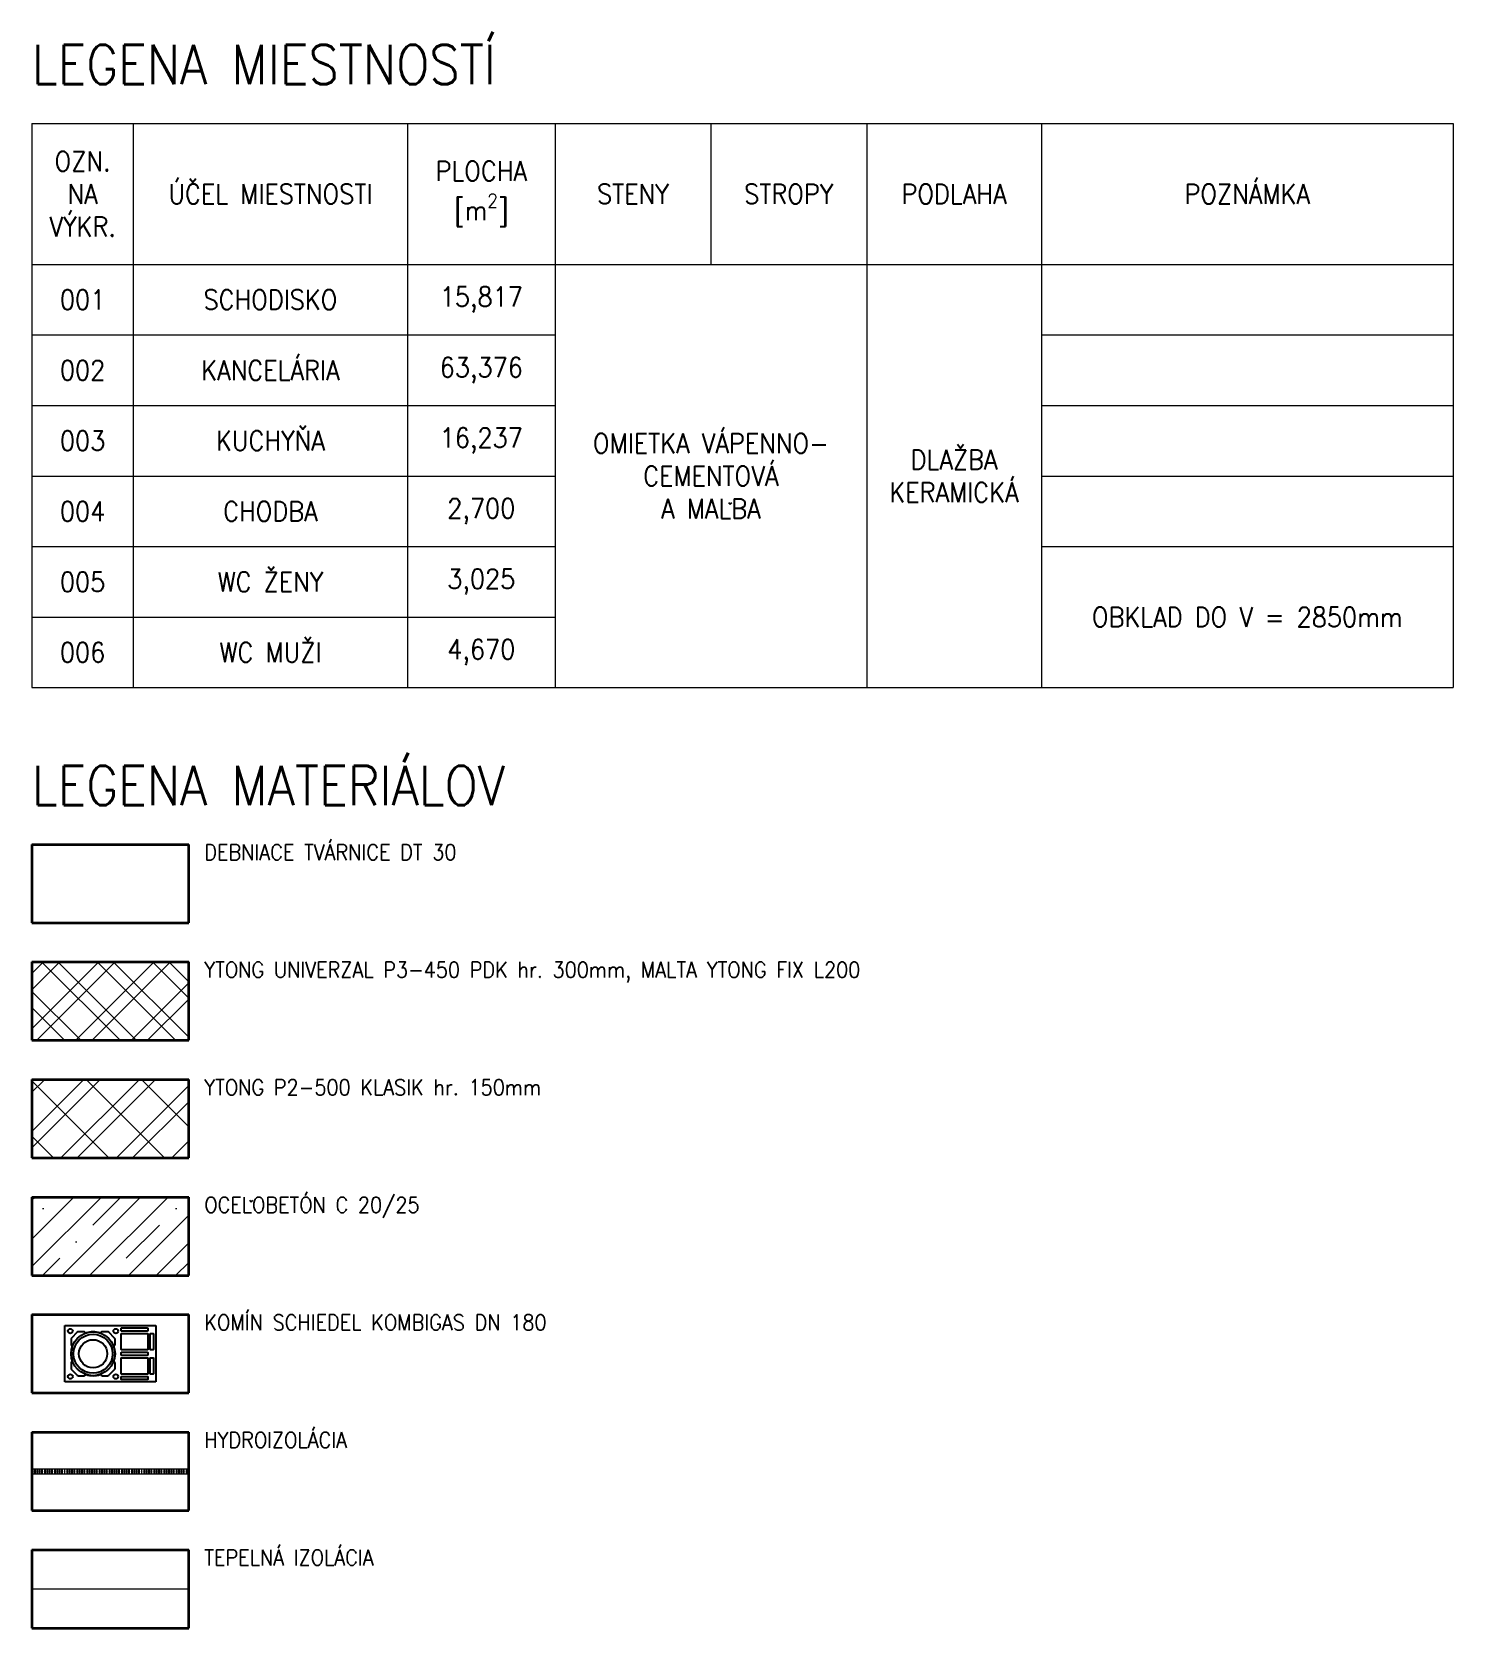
# Model space of a CAD drawing. Header units: millimetres. Extents: x 5932 to 41776, y 4339 to 21815.
# Drawn here: x 32709 to 41776, y 9125 to 19309 of the extents above; entities that cross this region are included whole.
import ezdxf

# ---------------------------------------------------------------- set-up
doc = ezdxf.new("R2010")
doc.units = ezdxf.units.MM
doc.header["$MEASUREMENT"] = 0
doc.linetypes.add('ACAD_ISO03W100', pattern=[30, 12, -18])
for name, color, linetype, lineweight in [('0.18', 51, 'Continuous', 18), ('0.25', 255, 'Continuous', 25), ('0.35', 6, 'Continuous', 35), ('0.6', 10, 'Continuous', 60), ('Hydroizolácia', 50, 'ACAD_ISO03W100', 50)]:
    doc.layers.add(name, color=color, linetype=linetype, lineweight=lineweight)
doc.styles.add('MyTextStyle', font='romans.shx', dxfattribs={"width": 0.9})
doc.linetypes.add('TEPELNAIZOLACIA', pattern='A,0.004,[1,tepelnaizolacia,S=1,R=360,X=0,Y=0],-400', length=400.004)

msp = doc.modelspace()

# ---------------------------------------------------------------- texts
at = {"layer": '0.25', "char_height": 125, "attachment_point": 5, "style": 'MyTextStyle'}
for s, width, heights, insert in [('{\\Fromans|c238;OZN.\\PNA\\PVÝKR.}', 393.071, [0], (33032.3, 18275.3)), ('\\A1;{\\Fromans|c238;PLOCHA\\P[m\\H0.7x;\\S2^ ;\\H1.42857x;]}', 393.071, [0], (35575.8, 18275.3)), ('{\\Fromans|c238;ÚČEL MIESTNOSTI}', 1584.961, [196.9], (34230.6, 18275.3)), ('{\\Fromans|c238;STENY}', 393.071, [0], (36543.3, 18275.3)), ('{\\Fromans|c238;STROPY}', 393.071, [0], (37537.6, 18275.3)), ('{\\Fromans|c238;PODLAHA}', 393.071, [0], (38591.8, 18275.3)), ('{\\Fromans|c238;POZNÁMKA}', 393.071, [0], (40462.4, 18275.3)), ('{\\Fromans|c238;SCHODISKO}', 1584.961, [196.9], (34230.6, 17600.3)), ('{\\FROMANS|C238;KANCELÁRIA}', 1584.961, [196.9], (34230.6, 17150.3)), ('{\\FROMANS|C238;KUCHYŇA}', 1584.961, [196.9], (34230.6, 16700.3)), ('{\\Fromans|c238;CHODBA}', 1584.961, [196.9], (34230.6, 16250.3)), ('{\\Fromans|c238;WC ŽENY}', 1584.961, [196.9], (34230.6, 15800.3)), ('{\\Fromans|c238;OBKLAD DO V = 2850mm}', 2299.014, [0], (40462.4, 15575.3)), ('{\\Fromans|c238;WC MUŽI}', 1584.961, [196.9], (34230.6, 15350.3))]:
    msp.add_mtext_dynamic_manual_height_columns(s, width=width, gutter_width=500, heights=heights, dxfattribs=dict(at, insert=insert))
at = {"layer": '0.25', "ltscale": 2, "style": 'MyTextStyle'}
for s, width, heights, insert, char_height, attachment_point in [('{\\Fromans|c238;001}', 254.269, [0], (33032.3, 17600.3), 125, 5), ('{\\Fromans|c238;15,817}', 254.269, [0], (35575.8, 17600.3), 125, 5), ('{\\Fromans|c238;002}', 254.269, [0], (33032.3, 17150.3), 125, 5), ('{\\Fromans|c238;63,376}', 254.269, [0], (35575.8, 17150.3), 125, 5), ('{\\Fromans|c238;003}', 254.269, [0], (33032.3, 16700.3), 125, 5), ('{\\Fromans|c238;16,237}', 254.269, [0], (35575.8, 16700.3), 125, 5), ('{\\Fromans|c238;OMIETKA VÁPENNO-\\PCEMENTOVÁ\\PA MALBA}', 1683.932, [0], (37040.4, 16475.3), 125, 5), ('{\\Fromans|c238;DLAŽBA\\PKERAMICKÁ}', 495.942, [0], (38591.8, 16475.3), 125, 5), ('{\\Fromans|c238;004}', 254.269, [0], (33032.3, 16250.3), 125, 5), ('{\\Fromans|c238;2,700}', 254.269, [0], (35575.8, 16250.3), 125, 5), ('{\\Fromans|c238;005}', 254.269, [0], (33032.3, 15800.3), 125, 5), ('{\\Fromans|c238;3,025}', 254.269, [0], (35575.8, 15800.3), 125, 5), ('{\\Fromans|c238;006}', 254.269, [0], (33032.3, 15350.3), 125, 5), ('{\\Fromans|c238;4,670}', 254.269, [0], (35575.8, 15350.3), 125, 5), ('{\\FROMANS|C238;DEBNIACE TVÁRNICE DT 30}', 5339.999, [118.5], (33809, 14125.3), 100, 1), ('YTONG UNIVERZAL P3-450 PDK {\\Fromans|c238;hr}. 300{\\Fromans|c238;mm}, MALTA YTONG FIX L200', 5339.999, [0], (33809, 13375.3), 100, 1), ('YTONG P2-500 KLASIK {\\Fromans|c238;hr}. 150{\\Fromans|c238;mm}', 5339.999, [0], (33809, 12625.3), 100, 1), ('{\\FROMANS|C238;OCELOBETÓN C 20/25}', 5339.999, [0], (33809, 11875.3), 100, 1), ('KOMÍN SCHIEDEL KOMBIGAS{\\Fromans|c238; DN 180}', 5339.999, [215.7], (33809, 11125.3), 100, 1), ('{\\FROMANS|C238;HYDROIZOLÁCIA}', 5339.999, [215.7], (33809, 10375.3), 100, 1), ('{\\FROMANS|C238;TEPELNÁ IZOLÁCIA}', 5339.999, [215.7], (33809, 9625.3), 100, 1)]:
    msp.add_mtext_dynamic_manual_height_columns(s, width=width, gutter_width=500, heights=heights, dxfattribs=dict(at, insert=insert, char_height=char_height, attachment_point=attachment_point))
at = {"layer": '0.6', "ltscale": 2, "char_height": 250, "attachment_point": 7, "style": 'MyTextStyle'}
for s, insert in [('{\\FROMANS|C238;LEGENA MIESTNOSTÍ}', (32709, 18975.3)), ('{\\Fromans|c238;LEGENA MATERIÁLOV}', (32709, 14375.3))]:
    msp.add_mtext_dynamic_manual_height_columns(s, width=3444.891, gutter_width=500, heights=[0], dxfattribs=dict(at, insert=insert))

# ---------------------------------------------------------------- hatches: boundary and pattern name
at = {"layer": '0.18'}
h = msp.add_hatch(dxfattribs=at)
h.set_pattern_fill('MURIVOVYSOKAPEVNOST', color=256, scale=250, pattern_type=2)
h.set_pattern_definition([(45, (883.63, 2585.85), (0, 353.5534), []), (45, (1133.63, 2585.85), (0, 353.5534), []), (135, (883.63, 2585.85), (-353.5534, 3e-14), []), (135, (1133.63, 2585.85), (-353.5534, 3e-14), [])])
h.paths.add_polyline_path([(33709, 12875.3), (33709, 13375.3), (32709, 13375.3), (32709, 12875.3)])
at = {"layer": '0.18', "ltscale": 2}
h = msp.add_hatch(dxfattribs=at)
h.set_pattern_fill('MURIVOSTREDNAPEVNOST', color=256, scale=250, pattern_type=2)
h.set_pattern_definition([(45, (41.8, 28.84), (0, 353.5534), []), (45, (291.8, 28.84), (0, 353.5534), []), (135, (41.8, 28.84), (-353.5534, 3e-14), [])])
h.paths.add_polyline_path([(32709, 12625.3), (32709, 12125.3), (33709, 12125.3), (33709, 12625.3)])
h = msp.add_hatch(dxfattribs=at)
h.set_pattern_fill('BETONSVYSTUZOU', color=256, scale=300, pattern_type=2)
h.set_pattern_definition([(45, (341.8, 28.84), (0, 424.264), []), (45, (641.8, 28.84), (212.132, 636.396), [300, -150, 0, -150]), (45, (941.8, 28.84), (0, 424.264), [])])
h.paths.add_polyline_path([(32709, 11875.3), (32709, 11375.3), (33709, 11375.3), (33709, 11875.3)])

# ---------------------------------------------------------------- linework, layer by layer
for p, q in [((32709, 18725.3), (41775.9, 18725.3)), ((32709, 18725.3), (32709, 15125.3)), ((33355.6, 18725.3), (33355.6, 15125.3)), ((35105.5, 18725.3), (35105.5, 15125.3)), ((36046.2, 18725.3), (36046.2, 15125.3)), ((37040.4, 18725.3), (37040.4, 17825.3)), ((38034.7, 18725.3), (38034.7, 15125.3)), ((39149, 18725.3), (39149, 15125.3)), ((41775.9, 18725.3), (41775.9, 15125.3)), ((32709, 17825.3), (41775.9, 17825.3)), ((32709, 17375.3), (36046.2, 17375.3)), ((39149, 17375.3), (41775.9, 17375.3)), ((32709, 16925.3), (36046.2, 16925.3)), ((39149, 16925.3), (41775.9, 16925.3)), ((32709, 16475.3), (36046.2, 16475.3)), ((39149, 16475.3), (41775.9, 16475.3)), ((32709, 16025.3), (36046.2, 16025.3)), ((39149, 16025.3), (41775.9, 16025.3)), ((32709, 15575.3), (36046.2, 15575.3)), ((32709, 15125.3), (41775.9, 15125.3))]:
    msp.add_line(p, q, dxfattribs=at)
at = {"layer": '0.18', "ltscale": 0.125}
for p, q in [((32709, 10140.3), (33709, 10140.3)), ((32709, 10110.3), (33709, 10110.3))]:
    msp.add_line(p, q, dxfattribs=at)
at = {"layer": '0.18', "linetype": 'TEPELNAIZOLACIA', "ltscale": 0.005}
msp.add_line((32709, 9375.3), (33709, 9375.3), dxfattribs=at)
at = {"layer": '0.25', "ltscale": 2}
for p, q in [((37152.4, 16305.8), (37163, 16295.1)), ((37163, 16295.1), (37173.6, 16305.8))]:
    msp.add_line(p, q, dxfattribs=at)
at = {"layer": '0.25'}
for p, q in [((34096.5, 11855.8), (34107.1, 11845.2)), ((34107.1, 11845.2), (34117.7, 11855.8)), ((32998.4, 11012.4), (32961.9, 10975.9)), ((33039.7, 11015.3), (33005.4, 11015.3)), ((33050.2, 11008.9), (33046.8, 11012.4)), ((33151.2, 11012.4), (33147.8, 11008.9)), ((33192.5, 11015.3), (33158.3, 11015.3)), ((33236, 10975.9), (33199.6, 11012.4)), ((32959, 10968.8), (32959, 10934.6)), ((32961.9, 10927.5), (32965.3, 10924.1)), ((33232.6, 10924.1), (33236, 10927.5)), ((33239, 10934.6), (33239, 10968.8)), ((32959, 10816), (32959, 10781.8)), ((32965.3, 10826.5), (32961.9, 10823.1)), ((33236, 10823.1), (33232.6, 10826.5)), ((33239, 10781.8), (33239, 10816)), ((32961.9, 10774.7), (32998.4, 10738.2)), ((33005.4, 10735.3), (33039.7, 10735.3)), ((33046.8, 10738.2), (33050.2, 10741.7)), ((33147.8, 10741.7), (33151.2, 10738.2)), ((33158.3, 10735.3), (33192.5, 10735.3)), ((33199.6, 10738.2), (33236, 10774.7))]:
    msp.add_line(p, q, dxfattribs=at)
at = {"layer": '0.25', "ltscale": 5}
for p, q in [((32919, 11055.3), (33499, 11055.3)), ((32919, 10695.3), (32919, 11055.3)), ((33499, 11055.3), (33499, 10695.3)), ((33499, 10695.3), (32919, 10695.3))]:
    msp.add_line(p, q, dxfattribs=at)
at = {"layer": '0.25'}
for points in [[(33279, 11023.3), (33279, 11037.3, -0.4142136), (33282, 11040.3), (33446, 11040.3, -0.4142136), (33449, 11037.3), (33449, 11023.3, -0.4142136), (33446, 11020.3), (33282, 11020.3, -0.4142136)], [(33464, 10903.3), (33464, 11002.3, -0.4142136), (33467, 11005.3), (33481, 11005.3, -0.4142136), (33484, 11002.3), (33484, 10903.3, -0.4142136), (33481, 10900.3), (33467, 10900.3, -0.4142136)], [(33279, 10868.3), (33279, 10882.3, -0.4142136), (33282, 10885.3), (33446, 10885.3, -0.4142136), (33449, 10882.3), (33449, 10868.3, -0.4142136), (33446, 10865.3), (33282, 10865.3, -0.4142136)], [(33464, 10748.3), (33464, 10847.3, -0.4142136), (33467, 10850.3), (33481, 10850.3, -0.4142136), (33484, 10847.3), (33484, 10748.3, -0.4142136), (33481, 10745.3), (33467, 10745.3, -0.4142136)], [(33279, 10713.3), (33279, 10727.3, -0.4142136), (33282, 10730.3), (33446, 10730.3, -0.4142136), (33449, 10727.3), (33449, 10713.3, -0.4142136), (33446, 10710.3), (33282, 10710.3, -0.4142136)]]:
    msp.add_lwpolyline(points, format="xyb", close=True, dxfattribs=at)
at = {"layer": '0.25', "ltscale": 5}
for points in [[(33279, 10903.3), (33279, 11002.3, -0.4142136), (33282, 11005.3), (33446, 11005.3, -0.4142136), (33449, 11002.3), (33449, 10903.3, -0.4142136), (33446, 10900.3), (33282, 10900.3, -0.4142136)], [(33279, 10748.3), (33279, 10847.3, -0.4142136), (33282, 10850.3), (33446, 10850.3, -0.4142136), (33449, 10847.3), (33449, 10748.3, -0.4142136), (33446, 10745.3), (33282, 10745.3, -0.4142136)]]:
    msp.add_lwpolyline(points, format="xyb", close=True, dxfattribs=at)
at = {"layer": '0.25'}
for centre, radius in [((32954, 11020.3), 15), ((33099, 10875.3), 140), ((33244, 11020.3), 15), ((33099, 10875.3), 90), ((32954, 10730.3), 15), ((33244, 10730.3), 15)]:
    msp.add_circle(centre, radius, dxfattribs=at)
at = {"layer": '0.25', "ltscale": 1.3}
msp.add_circle((33099, 10875.3), 124.6, dxfattribs=at)
at = {"layer": '0.25'}
for centre, radius, start, end in [((33005.4, 11005.3), 10, 90, 135), ((33039.7, 11005.3), 10, 45, 90), ((33053, 11011.8), 4, 225, 288.6122), ((33099, 10875.3), 140, 90, 108.6122), ((33099, 10875.3), 140, 71.3878, 90), ((33144.9, 11011.8), 4, 251.3878, 315), ((33158.3, 11005.3), 10, 90, 135), ((33192.5, 11005.3), 10, 45, 90), ((32969, 10968.8), 10, 135, 180), ((32969, 10934.6), 10, 180, 225), ((33099, 10875.3), 140, 161.3878, 180), ((32962.5, 10921.3), 4, 341.3878, 45), ((33235.4, 10921.3), 4, 135, 198.6122), ((33099, 10875.3), 140, 0, 18.6122), ((33229, 10968.8), 10, 0, 45), ((33229, 10934.6), 10, 315, 0), ((33099, 10875.3), 140, 180, 198.6122), ((32969, 10816), 10, 135, 180), ((32962.5, 10829.3), 4, 315, 18.6122), ((33235.4, 10829.3), 4, 161.3878, 225), ((33099, 10875.3), 140, 341.3878, 0), ((33229, 10816), 10, 0, 45), ((32969, 10781.8), 10, 180, 225), ((33005.4, 10745.3), 10, 225, 270), ((33039.7, 10745.3), 10, 270, 315), ((33053, 10738.8), 4, 71.3878, 135), ((33099, 10875.3), 140, 251.3878, 270), ((33099, 10875.3), 140, 270, 288.6122), ((33144.9, 10738.8), 4, 45, 108.6122), ((33158.3, 10745.3), 10, 225, 270), ((33192.5, 10745.3), 10, 270, 315), ((33229, 10781.8), 10, 315, 0)]:
    msp.add_arc(centre, radius, start, end, dxfattribs=at)
at = {"layer": '0.35', "ltscale": 2}
for p, q in [((32709, 14125.3), (33709, 14125.3)), ((32709, 14125.3), (32709, 13625.3)), ((33709, 13625.3), (33709, 14125.3)), ((32709, 13625.3), (33709, 13625.3)), ((32709, 13375.3), (33709, 13375.3)), ((32709, 13375.3), (32709, 12875.3)), ((33709, 12875.3), (33709, 13375.3)), ((32709, 12875.3), (33709, 12875.3)), ((32709, 12625.3), (33709, 12625.3)), ((32709, 12625.3), (32709, 12125.3)), ((33709, 12125.3), (33709, 12625.3)), ((32709, 12125.3), (33709, 12125.3)), ((32709, 11875.3), (33709, 11875.3)), ((32709, 11875.3), (32709, 11375.3)), ((33709, 11375.3), (33709, 11875.3)), ((32709, 11375.3), (33709, 11375.3)), ((32709, 11125.3), (33709, 11125.3)), ((32709, 11125.3), (32709, 10625.3)), ((33709, 10625.3), (33709, 11125.3)), ((32709, 10625.3), (33709, 10625.3)), ((32709, 10375.3), (33709, 10375.3)), ((32709, 10375.3), (32709, 9875.3)), ((33709, 9875.3), (33709, 10375.3)), ((32709, 9875.3), (33709, 9875.3)), ((32709, 9625.3), (33709, 9625.3)), ((32709, 9625.3), (32709, 9125.3)), ((33709, 9125.3), (33709, 9625.3)), ((32709, 9125.3), (33709, 9125.3))]:
    msp.add_line(p, q, dxfattribs=at)
at = {"layer": 'Hydroizolácia', "ltscale": 0.125}
msp.add_line((32709, 10125.3), (33709, 10125.3), dxfattribs=at)

msp.set_redraw_order([(e.dxf.handle, doc.entitydb.next_handle()) for e in msp.query("TEXT MTEXT ATTDEF DIMENSION ARC_DIMENSION")])  # texts and dimensions are drawn at this point

doc.saveas('drawing.dxf')
